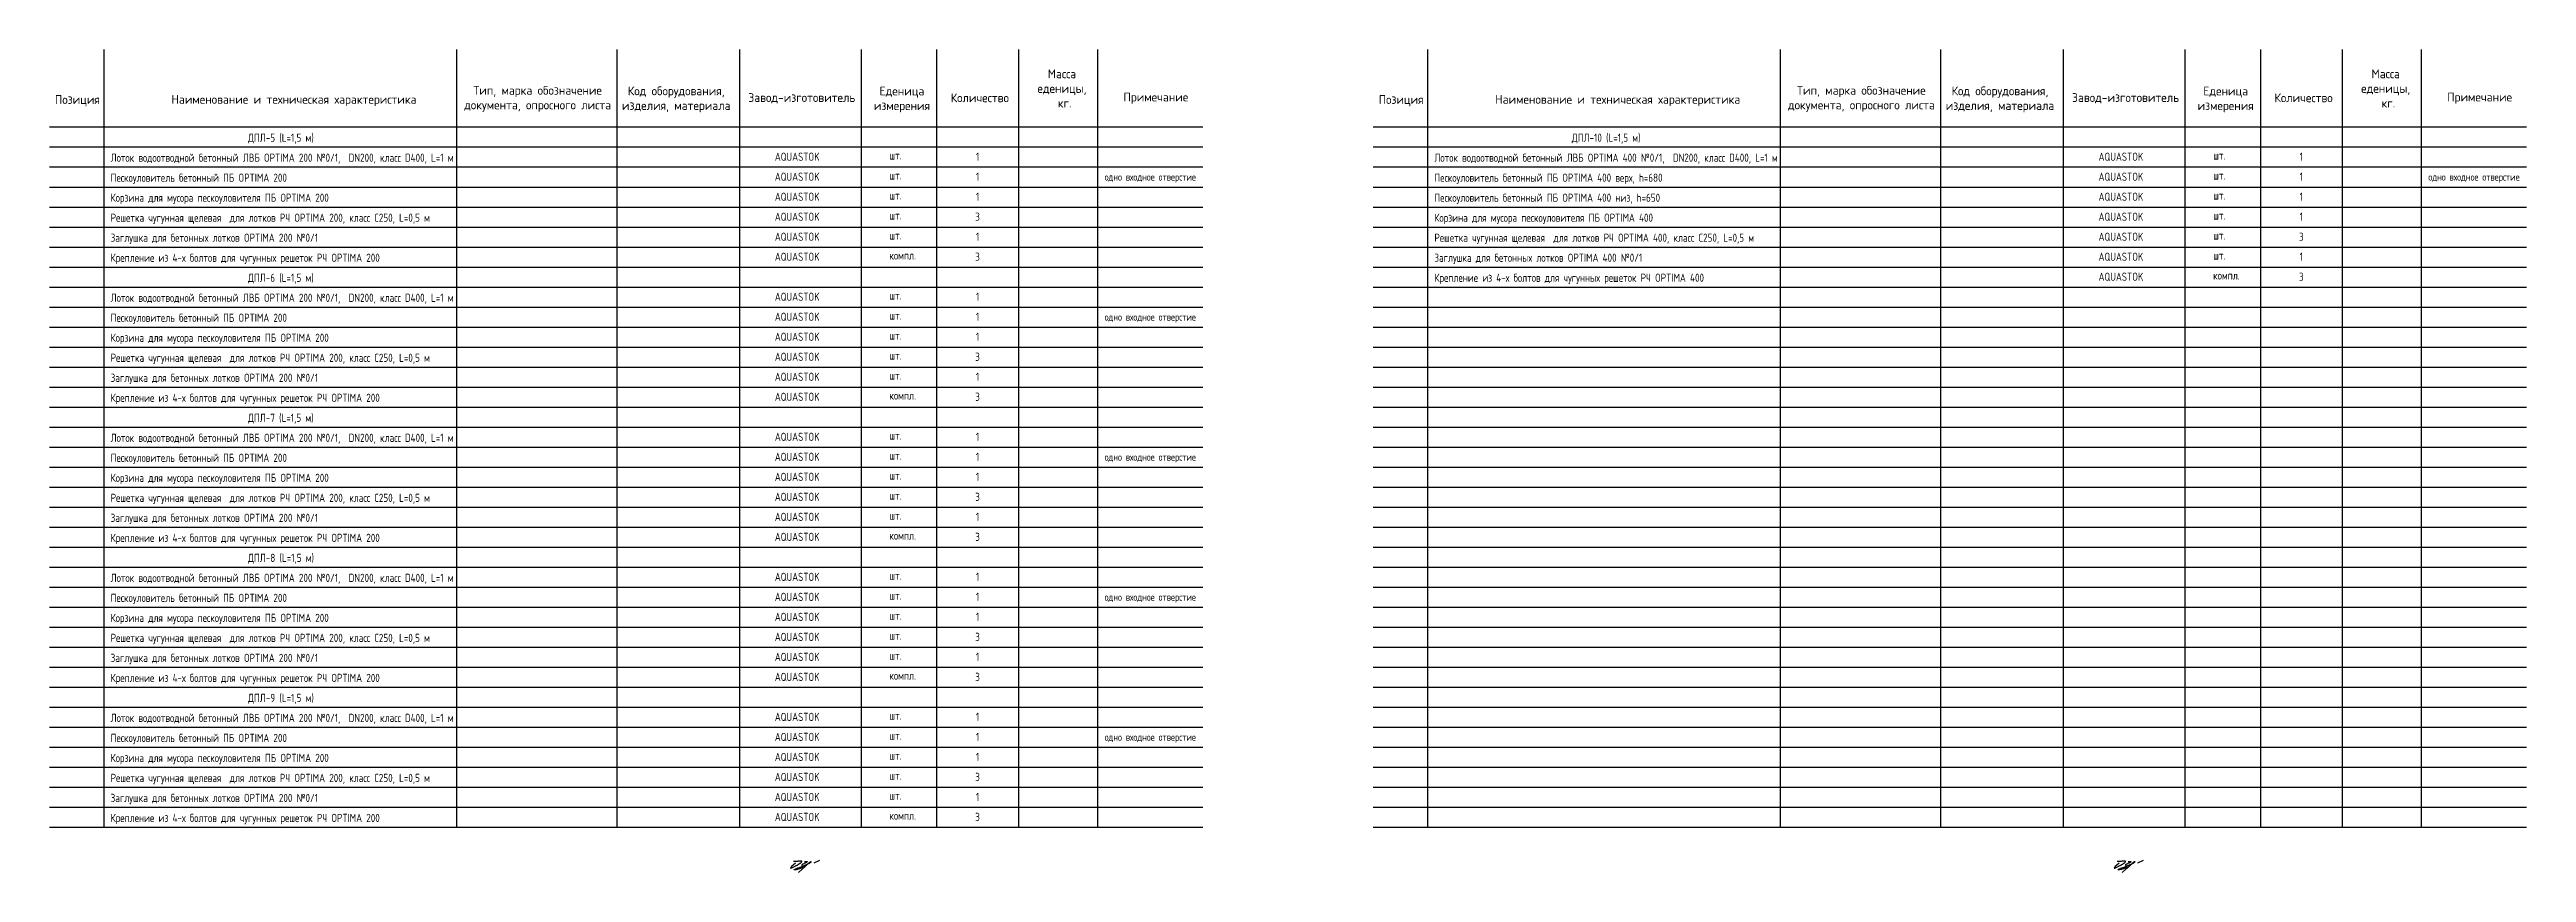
# Model space of a CAD drawing. Header units: millimetres. Extents: x 24859265 to 26550985, y 32092698 to 33532929.
# Drawn here: x 26156235 to 26241078, y 32955132 to 32983333 of the extents above; entities that cross this region are included whole.
import ezdxf
from ezdxf.enums import TextEntityAlignment as Align

# ---------------------------------------------------------------- set-up
doc = ezdxf.new("R2010")
doc.units = ezdxf.units.MM
doc.layers.add('подпись', color=7, linetype='Continuous', lineweight=25)
doc.styles.add('GOST 2.304', font='GOST_0.TTF')

msp = doc.modelspace()

# ---------------------------------------------------------------- texts
at = {"color": 7, "style": 'GOST 2.304'}
for s, height, p in [('ДПЛ-5 (L=1,5 м)', 279.994209, (26163035.9626, 32980171.2174)), ('ДПЛ-10 (L=1,5 м)', 279.994209, (26208378.8673, 32980171.2174)), ('Лоток водоотводной бетонный ЛВБ OPTIMA 200 №0/1,  DN200, класс D400, L=1 м', 279.994209, (26158328.5013, 32979485.646)), ('шт.', 279.99421, (26185004.4192, 32979563.6245)), ('Лоток водоотводной бетонный ЛВБ OPTIMA 400 №0/1,  DN200, класс D400, L=1 м', 279.994209, (26203671.406, 32979485.646)), ('шт.', 279.99421, (26230347.3239, 32979563.6245)), ('Пескоуловитель бетонный ПБ OPTIMA 200 ', 279.994209, (26158328.5013, 32978800.0745)), ('шт.', 279.99421, (26185004.4192, 32978878.0531)), ('Пескоуловитель бетонный ПБ OPTIMA 400 верх, h=680 ', 279.994209, (26203671.406, 32978800.0745)), ('шт.', 279.99421, (26230347.3239, 32978878.0531)), ('Решетка чугунная щелевая  для лотков РЧ OPTIMA 200, класс C250, L=0,5 м', 279.994209, (26158328.5013, 32977428.9317)), ('Корзина для мусора пескоуловителя ПБ OPTIMA 200', 279.994209, (26158328.5013, 32978114.5031)), ('шт.', 279.99421, (26185004.4192, 32978192.4816)), ('шт.', 279.99421, (26185004.4192, 32977506.9102)), ('Пескоуловитель бетонный ПБ OPTIMA 400 низ, h=650 ', 279.994209, (26203671.406, 32978114.5031)), ('Корзина для мусора пескоуловителя ПБ OPTIMA 400', 279.994209, (26203671.406, 32977428.9317)), ('шт.', 279.99421, (26230347.3239, 32978192.4816)), ('шт.', 279.99421, (26230347.3239, 32977506.9102)), ('Заглушка для бетонных лотков OPTIMA 200 №0/1', 279.994209, (26158328.5013, 32976743.3603)), ('шт.', 279.99421, (26185004.4192, 32976821.3388)), ('Решетка чугунная щелевая  для лотков РЧ OPTIMA 400, класс C250, L=0,5 м', 279.994209, (26203671.406, 32976743.3603)), ('шт.', 279.99421, (26230347.3239, 32976821.3388)), ('Крепление из 4-х болтов для чугунных решеток РЧ OPTIMA 200', 279.994209, (26158328.5013, 32976057.7888)), ('компл.', 279.99421, (26185004.4192, 32976135.7674)), ('Заглушка для бетонных лотков OPTIMA 400 №0/1', 279.994209, (26203671.406, 32976057.7888)), ('шт.', 279.99421, (26230347.3239, 32976135.7674)), ('ДПЛ-6 (L=1,5 м)', 279.994209, (26163035.9626, 32975372.2174)), ('Крепление из 4-х болтов для чугунных решеток РЧ OPTIMA 400', 279.994209, (26203671.406, 32975372.2174)), ('компл.', 279.99421, (26230347.3239, 32975450.1959)), ('Лоток водоотводной бетонный ЛВБ OPTIMA 200 №0/1,  DN200, класс D400, L=1 м', 279.994209, (26158328.5013, 32974686.646)), ('Пескоуловитель бетонный ПБ OPTIMA 200 ', 279.994209, (26158328.5013, 32974001.0745)), ('шт.', 279.99421, (26185004.4192, 32974764.6245)), ('шт.', 279.99421, (26185004.4192, 32974079.0531)), ('Корзина для мусора пескоуловителя ПБ OPTIMA 200', 279.994209, (26158328.5013, 32973315.5031)), ('шт.', 279.99421, (26185004.4192, 32973393.4817)), ('Решетка чугунная щелевая  для лотков РЧ OPTIMA 200, класс C250, L=0,5 м', 279.994209, (26158328.5013, 32972629.9317)), ('шт.', 279.99421, (26185004.4192, 32972707.9102)), ('Заглушка для бетонных лотков OPTIMA 200 №0/1', 279.994209, (26158328.5013, 32971944.3603)), ('шт.', 279.99421, (26185004.4192, 32972022.3388)), ('Крепление из 4-х болтов для чугунных решеток РЧ OPTIMA 200', 279.994209, (26158328.5013, 32971258.7888)), ('ДПЛ-7 (L=1,5 м)', 279.994209, (26163035.9626, 32970573.2174)), ('компл.', 279.99421, (26185004.4192, 32971336.7674)), ('Лоток водоотводной бетонный ЛВБ OPTIMA 200 №0/1,  DN200, класс D400, L=1 м', 279.994209, (26158328.5013, 32969887.646)), ('шт.', 279.99421, (26185004.4192, 32969965.6245)), ('Пескоуловитель бетонный ПБ OPTIMA 200 ', 279.994209, (26158328.5013, 32969202.0746)), ('шт.', 279.99421, (26185004.4192, 32969280.0531)), ('Корзина для мусора пескоуловителя ПБ OPTIMA 200', 279.994209, (26158328.5013, 32968516.5031)), ('шт.', 279.99421, (26185004.4192, 32968594.4817)), ('Заглушка для бетонных лотков OPTIMA 200 №0/1', 279.994209, (26158328.5013, 32967145.3603)), ('Решетка чугунная щелевая  для лотков РЧ OPTIMA 200, класс C250, L=0,5 м', 279.994209, (26158328.5013, 32967830.9317)), ('шт.', 279.99421, (26185004.4192, 32967908.9102)), ('шт.', 279.99421, (26185004.4192, 32967223.3388)), ('Крепление из 4-х болтов для чугунных решеток РЧ OPTIMA 200', 279.994209, (26158328.5013, 32966459.7889)), ('компл.', 279.99421, (26185004.4192, 32966537.7674)), ('ДПЛ-8 (L=1,5 м)', 279.994209, (26163035.9626, 32965774.2174)), ('Лоток водоотводной бетонный ЛВБ OPTIMA 200 №0/1,  DN200, класс D400, L=1 м', 279.994209, (26158328.5013, 32965088.646)), ('шт.', 279.99421, (26185004.4192, 32965166.6245)), ('Пескоуловитель бетонный ПБ OPTIMA 200 ', 279.994209, (26158328.5013, 32964403.0746)), ('шт.', 279.99421, (26185004.4192, 32964481.0531)), ('Решетка чугунная щелевая  для лотков РЧ OPTIMA 200, класс C250, L=0,5 м', 279.994209, (26158328.5013, 32963031.9317)), ('Корзина для мусора пескоуловителя ПБ OPTIMA 200', 279.994209, (26158328.5013, 32963717.5031)), ('шт.', 279.99421, (26185004.4192, 32963795.4817)), ('шт.', 279.99421, (26185004.4192, 32963109.9103)), ('Заглушка для бетонных лотков OPTIMA 200 №0/1', 279.994209, (26158328.5013, 32962346.3603)), ('шт.', 279.99421, (26185004.4192, 32962424.3388)), ('Крепление из 4-х болтов для чугунных решеток РЧ OPTIMA 200', 279.994209, (26158328.5013, 32961660.7889)), ('компл.', 279.99421, (26185004.4192, 32961738.7674)), ('ДПЛ-9 (L=1,5 м)', 279.994209, (26163035.9626, 32960975.2174)), ('Лоток водоотводной бетонный ЛВБ OPTIMA 200 №0/1,  DN200, класс D400, L=1 м', 279.994209, (26158328.5013, 32960289.646)), ('Пескоуловитель бетонный ПБ OPTIMA 200 ', 279.994209, (26158328.5013, 32959604.0746)), ('шт.', 279.99421, (26185004.4192, 32960367.6246)), ('шт.', 279.99421, (26185004.4192, 32959682.0531)), ('Корзина для мусора пескоуловителя ПБ OPTIMA 200', 279.994209, (26158328.5013, 32958918.5032)), ('шт.', 279.99421, (26185004.4192, 32958996.4817)), ('Решетка чугунная щелевая  для лотков РЧ OPTIMA 200, класс C250, L=0,5 м', 279.994209, (26158328.5013, 32958232.9317)), ('шт.', 279.99421, (26185004.4192, 32958310.9103)), ('Заглушка для бетонных лотков OPTIMA 200 №0/1', 279.994209, (26158328.5013, 32957547.3603)), ('шт.', 279.99421, (26185004.4192, 32957625.3389)), ('Крепление из 4-х болтов для чугунных решеток РЧ OPTIMA 200', 279.994209, (26158328.5013, 32956861.7889)), ('компл.', 279.99421, (26185004.4192, 32956939.7674))]:
    msp.add_text(s, height=height, dxfattribs=at).set_placement(p)
for s, height, p in [('AQUASTOK', 279.99421, (26181845.2521, 32979659.7269)), ('1', 279.9942, (26188022.4806, 32979659.7269)), ('AQUASTOK', 279.99421, (26227188.1568, 32979659.7269)), ('1', 279.9942, (26233365.3853, 32979659.7269)), ('AQUASTOK', 279.99421, (26181845.2521, 32978974.1555)), ('1', 279.9942, (26188022.4806, 32978974.1555)), ('одно входное отверстие', 250, (26193938.6753, 32978965.723)), ('AQUASTOK', 279.99421, (26227188.1568, 32978974.1555)), ('1', 279.9942, (26233365.3853, 32978974.1555)), ('одно входное отверстие', 250, (26239281.58, 32978965.723)), ('AQUASTOK', 279.99421, (26181845.2521, 32978288.584)), ('AQUASTOK', 279.99421, (26181845.2521, 32977603.0126)), ('3', 279.9942, (26188022.4806, 32977603.0126)), ('1', 279.9942, (26188022.4806, 32978288.584)), ('AQUASTOK', 279.99421, (26227188.1568, 32978288.584)), ('AQUASTOK', 279.99421, (26227188.1568, 32977603.0126)), ('1', 279.9942, (26233365.3853, 32978288.584)), ('1', 279.9942, (26233365.3853, 32977603.0126)), ('AQUASTOK', 279.99421, (26181845.2521, 32976917.4412)), ('1', 279.9942, (26188022.4806, 32976917.4412)), ('AQUASTOK', 279.99421, (26227188.1568, 32976917.4412)), ('3', 279.9942, (26233365.3853, 32976917.4412)), ('AQUASTOK', 279.99421, (26181845.2521, 32976231.8698)), ('3', 279.9942, (26188022.4806, 32976231.8698)), ('AQUASTOK', 279.99421, (26227188.1568, 32976231.8698)), ('1', 279.9942, (26233365.3853, 32976231.8698)), ('AQUASTOK', 279.99421, (26227188.1568, 32975546.2983)), ('3', 279.9942, (26233365.3853, 32975546.2983)), ('AQUASTOK', 279.99421, (26181845.2521, 32974860.7269)), ('AQUASTOK', 279.99421, (26181845.2521, 32974175.1555)), ('1', 279.9942, (26188022.4806, 32974860.7269)), ('1', 279.9942, (26188022.4806, 32974175.1555)), ('одно входное отверстие', 250, (26193938.6753, 32974166.723)), ('AQUASTOK', 279.99421, (26181845.2521, 32973489.5841)), ('1', 279.9942, (26188022.4806, 32973489.5841)), ('AQUASTOK', 279.99421, (26181845.2521, 32972804.0126)), ('3', 279.9942, (26188022.4806, 32972804.0126)), ('AQUASTOK', 279.99421, (26181845.2521, 32972118.4412)), ('1', 279.9942, (26188022.4806, 32972118.4412)), ('AQUASTOK', 279.99421, (26181845.2521, 32971432.8698)), ('3', 279.9942, (26188022.4806, 32971432.8698)), ('AQUASTOK', 279.99421, (26181845.2521, 32970061.7269)), ('1', 279.9942, (26188022.4806, 32970061.7269)), ('AQUASTOK', 279.99421, (26181845.2521, 32969376.1555)), ('1', 279.9942, (26188022.4806, 32969376.1555)), ('одно входное отверстие', 250, (26193938.6753, 32969367.723)), ('AQUASTOK', 279.99421, (26181845.2521, 32968690.5841)), ('1', 279.9942, (26188022.4806, 32968690.5841)), ('AQUASTOK', 279.99421, (26181845.2521, 32968005.0126)), ('AQUASTOK', 279.99421, (26181845.2521, 32967319.4412)), ('3', 279.9942, (26188022.4806, 32968005.0126)), ('1', 279.9942, (26188022.4806, 32967319.4412)), ('AQUASTOK', 279.99421, (26181845.2521, 32966633.8698)), ('3', 279.9942, (26188022.4806, 32966633.8698)), ('AQUASTOK', 279.99421, (26181845.2521, 32965262.7269)), ('1', 279.9942, (26188022.4806, 32965262.7269)), ('AQUASTOK', 279.99421, (26181845.2521, 32964577.1555)), ('AQUASTOK', 279.99421, (26181845.2521, 32963891.5841)), ('1', 279.9942, (26188022.4806, 32964577.1555)), ('1', 279.9942, (26188022.4806, 32963891.5841)), ('одно входное отверстие', 250, (26193938.6753, 32964568.7231)), ('AQUASTOK', 279.99421, (26181845.2521, 32963206.0127)), ('3', 279.9942, (26188022.4806, 32963206.0127)), ('AQUASTOK', 279.99421, (26181845.2521, 32962520.4412)), ('1', 279.9942, (26188022.4806, 32962520.4412)), ('AQUASTOK', 279.99421, (26181845.2521, 32961834.8698)), ('3', 279.9942, (26188022.4806, 32961834.8698)), ('AQUASTOK', 279.99421, (26181845.2521, 32960463.727)), ('AQUASTOK', 279.99421, (26181845.2521, 32959778.1555)), ('1', 279.9942, (26188022.4806, 32960463.727)), ('1', 279.9942, (26188022.4806, 32959778.1555)), ('одно входное отверстие', 250, (26193938.6753, 32959769.7231)), ('AQUASTOK', 279.99421, (26181845.2521, 32959092.5841)), ('1', 279.9942, (26188022.4806, 32959092.5841)), ('AQUASTOK', 279.99421, (26181845.2521, 32958407.0127)), ('3', 279.9942, (26188022.4806, 32958407.0127)), ('AQUASTOK', 279.99421, (26181845.2521, 32957721.4412)), ('1', 279.9942, (26188022.4806, 32957721.4412)), ('AQUASTOK', 279.99421, (26181845.2521, 32957035.8698)), ('3', 279.9942, (26188022.4806, 32957035.8698))]:
    msp.add_text(s, height=height, dxfattribs=at).set_placement(p, align=Align.MIDDLE_CENTER)
at = {"color": 0, "attachment_point": 2, "style": 'GOST 2.304'}
for s, insert, char_height, width in [('{\\fGOST Common|b0|i0|c204|p34;Тип\\fGOST Common|b0|i0|c186|p34;,\\fGOST Common|b0|i0|c204|p34; марка обозначение документа\\fGOST Common|b0|i0|c186|p34;,\\fGOST Common|b0|i0|c204|p34; опросного листа}', (26172954.4272, 32982084.7331), 300.9649658, 5505.924397), ('{\\fGOST Common|b0|i0|c204|p34;Код оборудования\\fGOST Common|b0|i0|c186|p34;,\\fGOST Common|b0|i0|c204|p34; изделия\\fGOST Common|b0|i0|c186|p34;,\\fGOST Common|b0|i0|c204|p34; материала}', (26177702.2109, 32982065.6438), 300.9649658, 3970.046087), ('{\\fGOST Common|b0|i0|c204|p34;Завод\\fGOST Common|b0|i0|c186|p34;-\\fGOST Common|b0|i0|c204|p34;изготовитель}', (26182003.0956, 32981837.3358), 300.9649658, 2854.506929), ('{\\fGOST Common|b0|i0|c204|p34;Еденица измерения}', (26185432.2842, 32982061.0297), 300.964966, 2854.506929), ('{\\fGOST Common|b0|i0|c204|p34;Масса \\Pеденицы\\fGOST Common|b0|i0|c186|p34;,\\fGOST Common|b0|i0|c204|p34;\\P кг\\fGOST Common|b0|i0|c186|p34;.}', (26190913.9614, 32982650.1218), 300.964966, 2854.506929), ('{\\fGOST Common|b0|i0|c204|p34;Примечание}', (26194131.4498, 32981854.9364), 300.964966, 2854.506929), ('{\\fGOST Common|b0|i0|c204|p34;Тип\\fGOST Common|b0|i0|c186|p34;,\\fGOST Common|b0|i0|c204|p34; марка обозначение документа\\fGOST Common|b0|i0|c186|p34;,\\fGOST Common|b0|i0|c204|p34; опросного листа}', (26218297.3319, 32982084.7331), 300.9649658, 5505.924397), ('{\\fGOST Common|b0|i0|c204|p34;Код оборудования\\fGOST Common|b0|i0|c186|p34;,\\fGOST Common|b0|i0|c204|p34; изделия\\fGOST Common|b0|i0|c186|p34;,\\fGOST Common|b0|i0|c204|p34; материала}', (26223045.1156, 32982065.6438), 300.9649658, 3970.046087), ('{\\fGOST Common|b0|i0|c204|p34;Завод\\fGOST Common|b0|i0|c186|p34;-\\fGOST Common|b0|i0|c204|p34;изготовитель}', (26227346.0003, 32981837.3358), 300.9649658, 2854.506929), ('{\\fGOST Common|b0|i0|c204|p34;Еденица измерения}', (26230775.189, 32982061.0297), 300.964966, 2854.506929), ('{\\fGOST Common|b0|i0|c204|p34;Масса \\Pеденицы\\fGOST Common|b0|i0|c186|p34;,\\fGOST Common|b0|i0|c204|p34;\\P кг\\fGOST Common|b0|i0|c186|p34;.}', (26236256.8661, 32982650.1218), 300.964966, 2854.506929), ('{\\fGOST Common|b0|i0|c204|p34;Примечание}', (26239474.3546, 32981854.9364), 300.964966, 2854.506929), ('{\\fGOST Common|b0|i0|c204|p34;Позиция}', (26157190.2848, 32981769.862), 300.964966, 1860.9496), ('{\\fGOST Common|b0|i0|c204|p34;Наименование и техническая характеристика }', (26164608.6363, 32981774.9028), 300.964966, 9313.302421), ('{\\fGOST Common|b0|i0|c204|p34;Количество}', (26188100.2993, 32981829.1667), 300.964966, 2854.506929), ('{\\fGOST Common|b0|i0|c204|p34;Позиция}', (26202533.1896, 32981769.862), 300.964966, 1860.9496), ('{\\fGOST Common|b0|i0|c204|p34;Наименование и техническая характеристика }', (26209951.541, 32981774.9028), 300.964966, 9313.302421), ('{\\fGOST Common|b0|i0|c204|p34;Количество}', (26233443.204, 32981829.1667), 300.964966, 2854.506929)]:
    msp.add_mtext(s, dxfattribs=dict(at, insert=insert, char_height=char_height, width=width))

# ---------------------------------------------------------------- blocks, each defined once
blk = doc.blocks.new('Драничников')
at = {"layer": 'подпись', "color": 5, "lineweight": 30}
for points in [[(1.86, 1.95), (0.94, 1.14), (0.35, 0.58), (0.02, 0.22), (-0.09, 0.03), (-0.03, -0.03), (0.15, 0.02), (0.41, 0.12), (0.7, 0.26), (0.97, 0.39), (1.23, 0.51), (1.47, 0.63), (1.69, 0.74), (1.89, 0.84), (2.08, 0.94), (2.27, 1.04), (2.44, 1.13), (2.6, 1.22), (2.76, 1.31), (2.9, 1.39), (3.04, 1.48), (3.17, 1.56), (3.3, 1.64), (3.42, 1.71), (3.53, 1.78), (3.63, 1.86), (3.73, 1.92), (3.82, 1.99), (3.9, 2.05), (3.98, 2.11), (4.04, 2.17), (4.1, 2.22), (4.15, 2.26), (4.18, 2.3), (4.21, 2.34), (4.23, 2.37), (4.24, 2.4), (4.25, 2.42), (4.25, 2.45), (4.26, 2.47), (4.26, 2.49), (4.26, 2.51), (4.26, 2.53), (4.25, 2.55), (4.25, 2.56), (4.24, 2.58), (4.23, 2.59), (4.22, 2.6), (4.2, 2.61), (4.18, 2.62), (4.14, 2.62), (4.1, 2.63), (4.05, 2.63), (3.99, 2.63), (3.91, 2.63), (3.82, 2.63), (3.7, 2.63), (3.57, 2.63), (3.4, 2.63), (3.19, 2.63), (2.92, 2.61), (2.59, 2.59), (2.18, 2.56), (1.68, 2.52), (1.07, 2.47)], [(5.3, 2.57), (5.53, 2.57), (5.71, 2.57), (5.85, 2.57), (5.97, 2.56), (6.05, 2.56), (6.12, 2.56), (6.17, 2.55), (6.2, 2.55), (6.23, 2.54), (6.25, 2.53), (6.26, 2.52), (6.27, 2.5), (6.28, 2.49), (6.28, 2.47), (6.28, 2.45), (6.28, 2.44), (6.28, 2.41), (6.28, 2.39), (6.26, 2.36), (6.24, 2.33), (6.2, 2.29), (6.13, 2.24), (6.04, 2.18), (5.92, 2.12), (5.77, 2.04), (5.6, 1.95), (5.4, 1.85), (5.2, 1.75), (5.01, 1.66), (4.82, 1.56), (4.65, 1.47), (4.5, 1.4), (4.39, 1.33), (4.31, 1.28), (4.26, 1.24), (4.23, 1.2), (4.22, 1.17), (4.23, 1.15), (4.24, 1.13), (4.26, 1.11), (4.29, 1.1), (4.31, 1.08), (4.34, 1.06), (4.36, 1.04), (4.39, 1.02), (4.41, 1), (4.44, 0.97), (4.46, 0.94), (4.49, 0.9), (4.51, 0.86), (4.52, 0.81), (4.53, 0.76), (4.54, 0.71), (4.54, 0.66), (4.53, 0.6), (4.51, 0.54), (4.48, 0.48), (4.45, 0.41), (4.4, 0.35), (4.34, 0.29), (4.26, 0.22), (4.18, 0.15), (4.08, 0.09), (3.97, 0.03), (3.85, -0.04), (3.72, -0.1), (3.57, -0.16), (3.42, -0.22), (3.27, -0.28), (3.11, -0.33), (2.96, -0.38), (2.81, -0.43), (2.66, -0.47), (2.52, -0.51), (2.39, -0.54), (2.26, -0.58), (2.15, -0.6), (2.04, -0.63), (1.94, -0.65), (1.85, -0.66), (1.77, -0.68), (1.69, -0.69), (1.63, -0.69), (1.58, -0.7), (1.53, -0.7), (1.49, -0.69), (1.46, -0.69), (1.43, -0.68), (1.41, -0.67), (1.39, -0.67), (1.38, -0.65), (1.38, -0.64), (1.38, -0.63), (1.38, -0.61), (1.39, -0.59), (1.41, -0.57), (1.42, -0.55), (1.45, -0.53), (1.49, -0.5), (1.55, -0.47), (1.63, -0.43), (1.73, -0.38), (1.87, -0.32), (2.05, -0.24), (2.26, -0.16), (2.51, -0.06), (2.79, 0.05), (3.08, 0.16), (3.38, 0.28), (3.68, 0.39), (3.98, 0.51), (4.26, 0.62), (4.53, 0.72), (4.77, 0.82), (4.99, 0.91), (5.2, 1), (5.39, 1.08), (5.57, 1.16), (5.74, 1.24), (5.9, 1.31), (6.06, 1.38), (6.2, 1.44), (6.35, 1.51), (6.48, 1.57), (6.61, 1.63), (6.74, 1.7), (6.86, 1.75), (6.97, 1.81), (7.08, 1.87), (7.19, 1.93), (7.28, 1.98), (7.38, 2.04), (7.46, 2.09), (7.54, 2.14), (7.62, 2.18), (7.68, 2.23), (7.74, 2.27), (7.79, 2.3), (7.83, 2.33), (7.86, 2.36), (7.88, 2.39), (7.89, 2.41), (7.9, 2.43), (7.89, 2.44), (7.88, 2.46), (7.86, 2.46), (7.83, 2.46), (7.79, 2.46), (7.75, 2.45), (7.7, 2.43), (7.64, 2.41), (7.57, 2.37), (7.5, 2.32), (7.37, 2.21), (7.15, 2.02), (6.78, 1.7), (6.24, 1.21), (5.46, 0.51), (4.41, -0.44), (3.03, -1.67)], [(8.98, 1.97), (11.17, 3.08)]]:
    blk.add_lwpolyline(points, dxfattribs=at)

# ---------------------------------------------------------------- linework, layer by layer
at = {"lineweight": 30, "ltscale": 2}
for p, q in [((26158096.3569, 32983333.3486), (26158096.3569, 32956683.795)), ((26170171.4024, 32983333.3486), (26170171.4024, 32956683.795)), ((26175668.4407, 32983333.3486), (26175668.4407, 32956683.795)), ((26179868.7796, 32983333.3486), (26179868.7796, 32956683.795)), ((26184035.0895, 32983333.3486), (26184035.0895, 32956683.795)), ((26186621.1556, 32983333.3486), (26186621.1556, 32956683.795)), ((26189423.8791, 32983333.3486), (26189423.8791, 32956683.795)), ((26192139.1861, 32956683.795), (26192139.1861, 32983333.3486)), ((26203439.2617, 32983333.3486), (26203439.2617, 32956683.795)), ((26215514.3071, 32983333.3486), (26215514.3071, 32956683.795)), ((26221011.3454, 32983333.3486), (26221011.3454, 32956683.795)), ((26225211.6843, 32983333.3486), (26225211.6843, 32956683.795)), ((26229377.9943, 32983333.3486), (26229377.9943, 32956683.795)), ((26231964.0603, 32983333.3486), (26231964.0603, 32956683.795)), ((26234766.7838, 32983333.3486), (26234766.7838, 32956683.795)), ((26237482.0909, 32956683.795), (26237482.0909, 32983333.3486)), ((26156235.4073, 32980678.7949), (26195735.4073, 32980678.7949)), ((26201578.3121, 32980678.7949), (26241078.3121, 32980678.7949)), ((26156235.4073, 32956683.795), (26195735.4073, 32956683.795)), ((26201578.3121, 32956683.795), (26241078.3121, 32956683.795))]:
    msp.add_line(p, q, dxfattribs=at)
at = {"ltscale": 2}
for p, q in [((26156235.4073, 32979993.2235), (26195735.4073, 32979993.2235)), ((26156235.4073, 32979307.652), (26195735.4073, 32979307.652)), ((26201578.3121, 32979993.2235), (26241078.3121, 32979993.2235)), ((26201578.3121, 32979307.652), (26241078.3121, 32979307.652)), ((26156235.4073, 32978622.0806), (26195735.4073, 32978622.0806)), ((26201578.3121, 32978622.0806), (26241078.3121, 32978622.0806)), ((26156235.4073, 32977936.5092), (26195735.4073, 32977936.5092)), ((26156235.4073, 32977936.5092), (26195735.4073, 32977936.5092)), ((26201578.3121, 32977936.5092), (26241078.3121, 32977936.5092)), ((26201578.3121, 32977936.5092), (26241078.3121, 32977936.5092)), ((26156235.4073, 32977250.9378), (26195735.4073, 32977250.9378)), ((26156235.4073, 32977250.9378), (26195735.4073, 32977250.9378)), ((26201578.3121, 32977250.9378), (26241078.3121, 32977250.9378)), ((26201578.3121, 32977250.9378), (26241078.3121, 32977250.9378)), ((26156235.4073, 32976565.3663), (26195735.4073, 32976565.3663)), ((26201578.3121, 32976565.3663), (26241078.3121, 32976565.3663)), ((26156235.4073, 32975879.7949), (26195735.4073, 32975879.7949)), ((26156235.4073, 32975194.2235), (26195735.4073, 32975194.2235)), ((26201578.3121, 32975879.7949), (26241078.3121, 32975879.7949)), ((26201578.3121, 32975194.2235), (26241078.3121, 32975194.2235)), ((26156235.4073, 32974508.652), (26195735.4073, 32974508.652)), ((26201578.3121, 32974508.652), (26241078.3121, 32974508.652)), ((26156235.4073, 32973823.0806), (26195735.4073, 32973823.0806)), ((26201578.3121, 32973823.0806), (26241078.3121, 32973823.0806)), ((26156235.4073, 32973137.5092), (26193989.5143, 32973137.5092)), ((26156235.4073, 32973137.5092), (26195735.4073, 32973137.5092)), ((26201578.3121, 32973137.5092), (26239332.419, 32973137.5092)), ((26201578.3121, 32973137.5092), (26241078.3121, 32973137.5092)), ((26156235.4073, 32972451.9378), (26193989.5143, 32972451.9378)), ((26156235.4073, 32972451.9378), (26195735.4073, 32972451.9378)), ((26156235.4073, 32971766.3663), (26195735.4073, 32971766.3663)), ((26201578.3121, 32972451.9378), (26239332.419, 32972451.9378)), ((26201578.3121, 32972451.9378), (26241078.3121, 32972451.9378)), ((26201578.3121, 32971766.3663), (26241078.3121, 32971766.3663)), ((26156235.4073, 32971080.7949), (26195735.4073, 32971080.7949)), ((26201578.3121, 32971080.7949), (26241078.3121, 32971080.7949)), ((26156235.4073, 32970395.2235), (26195735.4073, 32970395.2235)), ((26201578.3121, 32970395.2235), (26241078.3121, 32970395.2235)), ((26156235.4073, 32969709.6521), (26195735.4073, 32969709.6521)), ((26201578.3121, 32969709.6521), (26241078.3121, 32969709.6521)), ((26156235.4073, 32969024.0806), (26195735.4073, 32969024.0806)), ((26156235.4073, 32968338.5092), (26195735.4073, 32968338.5092)), ((26201578.3121, 32969024.0806), (26241078.3121, 32969024.0806)), ((26201578.3121, 32968338.5092), (26241078.3121, 32968338.5092)), ((26156235.4073, 32967652.9378), (26195735.4073, 32967652.9378)), ((26201578.3121, 32967652.9378), (26241078.3121, 32967652.9378)), ((26156235.4073, 32966967.3664), (26195735.4073, 32966967.3664)), ((26201578.3121, 32966967.3664), (26241078.3121, 32966967.3664)), ((26156235.4073, 32966281.7949), (26195735.4073, 32966281.7949)), ((26201578.3121, 32966281.7949), (26241078.3121, 32966281.7949)), ((26156235.4073, 32965596.2235), (26195735.4073, 32965596.2235)), ((26156235.4073, 32964910.6521), (26195735.4073, 32964910.6521)), ((26201578.3121, 32965596.2235), (26241078.3121, 32965596.2235)), ((26201578.3121, 32964910.6521), (26241078.3121, 32964910.6521)), ((26156235.4073, 32964225.0806), (26195735.4073, 32964225.0806)), ((26201578.3121, 32964225.0806), (26241078.3121, 32964225.0806)), ((26156235.4073, 32963539.5092), (26195735.4073, 32963539.5092)), ((26201578.3121, 32963539.5092), (26241078.3121, 32963539.5092)), ((26156235.4073, 32962853.9378), (26195735.4073, 32962853.9378)), ((26201578.3121, 32962853.9378), (26241078.3121, 32962853.9378)), ((26156235.4073, 32962168.3664), (26195735.4073, 32962168.3664)), ((26156235.4073, 32961482.7949), (26195735.4073, 32961482.7949)), ((26201578.3121, 32962168.3664), (26241078.3121, 32962168.3664)), ((26201578.3121, 32961482.7949), (26241078.3121, 32961482.7949)), ((26156235.4073, 32960797.2235), (26195735.4073, 32960797.2235)), ((26201578.3121, 32960797.2235), (26241078.3121, 32960797.2235)), ((26156235.4073, 32960111.6521), (26195735.4073, 32960111.6521)), ((26201578.3121, 32960111.6521), (26241078.3121, 32960111.6521)), ((26156235.4073, 32959426.0807), (26195735.4073, 32959426.0807)), ((26201578.3121, 32959426.0807), (26241078.3121, 32959426.0807)), ((26156235.4073, 32958740.5092), (26195735.4073, 32958740.5092)), ((26201578.3121, 32958740.5092), (26241078.3121, 32958740.5092)), ((26156235.4073, 32958054.9378), (26195735.4073, 32958054.9378)), ((26156235.4073, 32957369.3664), (26195735.4073, 32957369.3664)), ((26201578.3121, 32958054.9378), (26241078.3121, 32958054.9378)), ((26201578.3121, 32957369.3664), (26241078.3121, 32957369.3664))]:
    msp.add_line(p, q, dxfattribs=at)

# ---------------------------------------------------------------- block references
at = {"layer": 'подпись', "color": 1, "ltscale": 100, "xscale": 89.60000000000001, "yscale": 89.60000000000001, "zscale": 89.60000000000001}
for p in [(26181620.5004, 32955282.1702), (26226963.4051, 32955282.1702)]:
    msp.add_blockref('Драничников', p, dxfattribs=at)

msp.set_redraw_order([(e.dxf.handle, doc.entitydb.next_handle()) for e in msp.query("TEXT MTEXT ATTDEF DIMENSION ARC_DIMENSION")])  # texts and dimensions are drawn at this point

doc.saveas('drawing.dxf')
